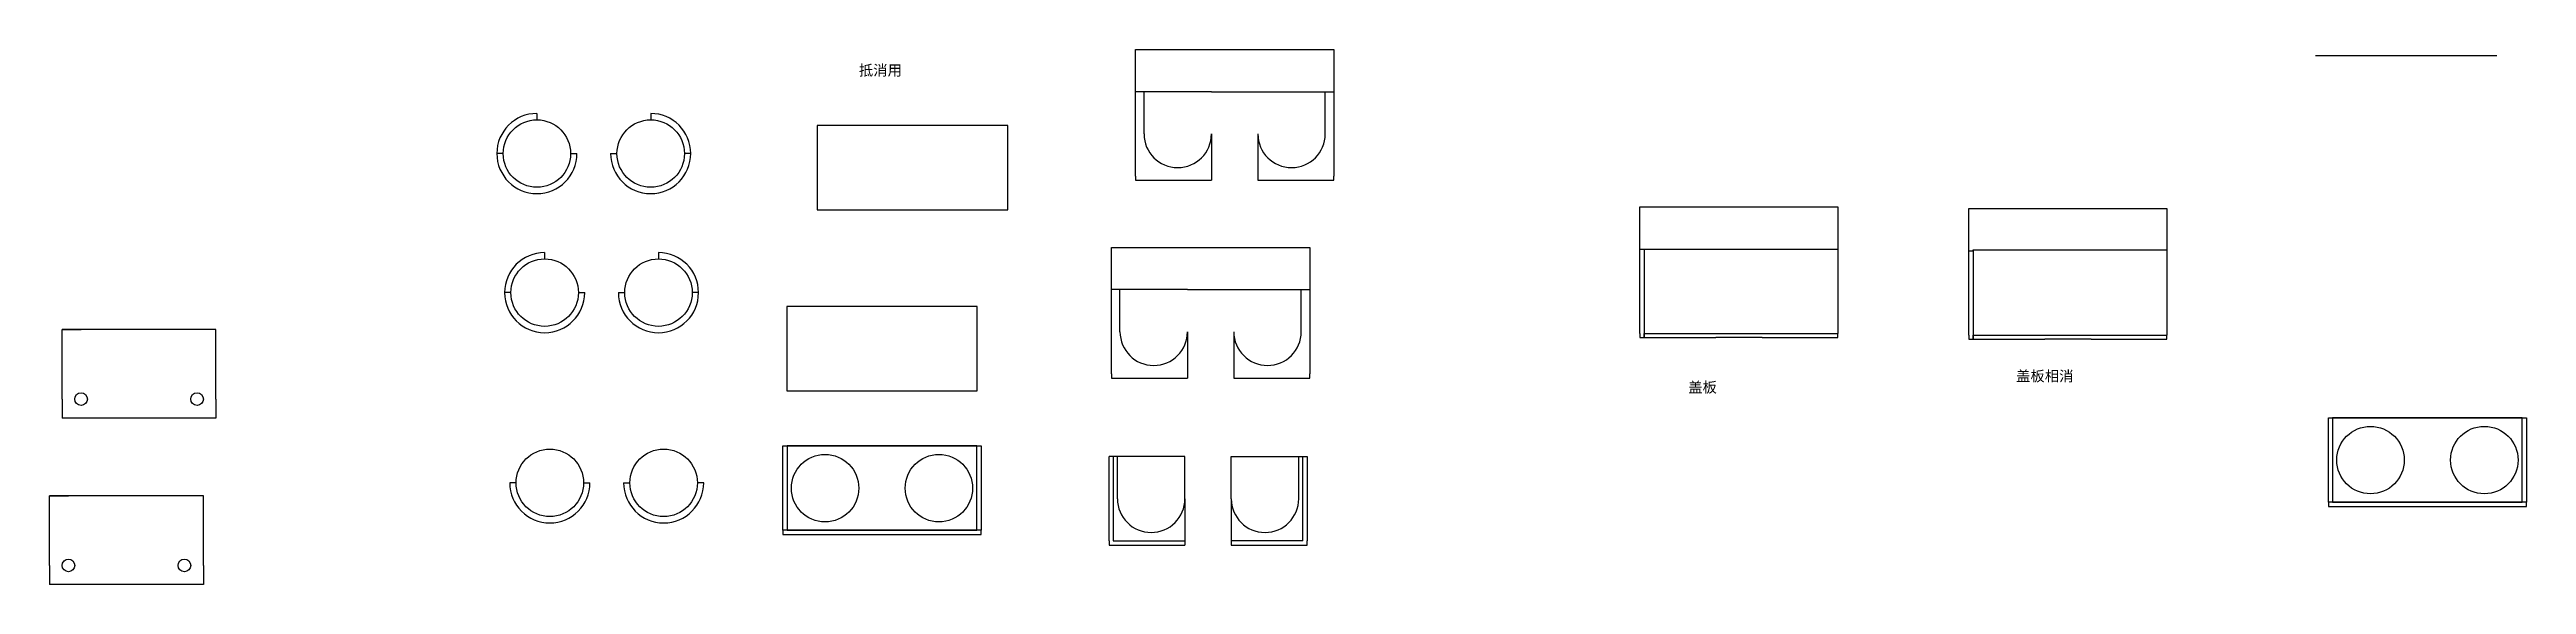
# Model space of a CAD drawing. Header units: millimetres. Extents: x 0 to 2711, y 0 to 315.
# Drawn here: x 0 to 588, y 0 to 127 of the extents above; entities that cross this region are included whole.
import ezdxf

# ---------------------------------------------------------------- set-up
doc = ezdxf.new("R2010")
doc.units = ezdxf.units.MM
doc.styles.get("Standard").update_dxf_attribs({"font": 'arial.ttf'})

msp = doc.modelspace()

# ---------------------------------------------------------------- texts
at = {"char_height": 2.5, "attachment_point": 1}
for s, width, insert in [('{\\fSimSun|b0|i0|c134|p2;抵消用}', 19.7621, (192.41, 123.57)), ('{\\fSimSun|b0|i0|c134|p2;盖板}', 27.0175, (389.15, 48.4)), ('{\\fSimSun|b0|i0|c134|p2;盖板相消}', 32.4418, (466.91, 51.06))]:
    msp.add_mtext_dynamic_manual_height_columns(s, width=width, gutter_width=12.5, heights=[0], dxfattribs=dict(at, insert=insert))

# ---------------------------------------------------------------- linework, layer by layer
for p, q in [((258.06, 117.23), (258.06, 127.23)), ((258.06, 127.23), (305.06, 127.23)), ((305.06, 127.23), (305.06, 117.23)), ((537.97, 125.83), (580.97, 125.83)), ((116.04, 112.07), (116.04, 110.57)), ((143.04, 112.07), (143.04, 110.57)), ((258.06, 107.23), (258.06, 117.23)), ((276.06, 117.23), (258.06, 117.23)), ((260.06, 107.23), (260.06, 117.23)), ((276.06, 117.23), (287.06, 117.23)), ((287.06, 117.23), (305.06, 117.23)), ((303.06, 107.23), (303.06, 117.23)), ((305.06, 117.23), (305.06, 97.23)), ((258.06, 97.23), (258.06, 107.23)), ((276.06, 107.23), (276.06, 96.23)), ((287.06, 107.23), (287.06, 96.23)), ((108.04, 102.57), (106.54, 102.57)), ((124.04, 102.57), (125.54, 102.57)), ((133.54, 102.57), (135.04, 102.57)), ((152.54, 102.57), (151.04, 102.57)), ((258.06, 97.23), (258.06, 96.23)), ((258.06, 96.23), (276.06, 96.23)), ((287.06, 96.23), (305.06, 96.23)), ((305.06, 96.23), (305.06, 97.23)), ((377.67, 79.93), (377.67, 89.93)), ((377.67, 89.93), (424.67, 89.93)), ((424.67, 89.93), (424.67, 79.93)), ((455.72, 79.53), (455.72, 89.53)), ((455.72, 89.53), (502.72, 89.53)), ((502.72, 89.53), (502.72, 79.53)), ((117.88, 79.1), (117.88, 77.6)), ((144.88, 79.1), (144.88, 77.6)), ((252.36, 70.32), (252.36, 80.32)), ((252.36, 80.32), (299.36, 80.32)), ((299.36, 80.32), (299.36, 70.32)), ((377.67, 69.93), (377.67, 79.93)), ((377.67, 79.93), (424.67, 79.93)), ((377.67, 79.93), (378.67, 79.93)), ((378.67, 79.93), (378.67, 58.93)), ((424.67, 79.93), (424.67, 59.93)), ((455.72, 69.53), (455.72, 79.53)), ((455.72, 79.53), (456.72, 79.53)), ((456.72, 79.53), (456.72, 79.73)), ((456.72, 79.73), (502.72, 79.73)), ((456.72, 79.53), (456.72, 58.53)), ((502.72, 79.53), (502.72, 59.53)), ((109.88, 69.6), (108.38, 69.6)), ((125.88, 69.6), (127.38, 69.6)), ((135.38, 69.6), (136.88, 69.6)), ((154.38, 69.6), (152.88, 69.6)), ((252.36, 60.32), (252.36, 70.32)), ((270.36, 70.32), (252.36, 70.32)), ((254.36, 60.32), (254.36, 70.32)), ((270.36, 70.32), (281.36, 70.32)), ((281.36, 70.32), (299.36, 70.32)), ((297.36, 60.32), (297.36, 70.32)), ((299.36, 70.32), (299.36, 50.32)), ((377.67, 59.93), (377.67, 69.93)), ((455.72, 59.53), (455.72, 69.53)), ((3.42, 44.34), (3.42, 60.84)), ((3.42, 60.84), (7.92, 60.84)), ((39.92, 60.84), (3.42, 60.84)), ((39.92, 44.34), (39.92, 60.84)), ((252.36, 50.32), (252.36, 60.32)), ((270.36, 60.32), (270.36, 49.32)), ((281.36, 60.32), (281.36, 49.32)), ((377.67, 59.93), (377.67, 58.93)), ((377.67, 58.93), (395.67, 58.93)), ((378.67, 58.93), (378.67, 59.93)), ((378.67, 59.93), (424.67, 59.93)), ((406.67, 58.93), (395.67, 58.93)), ((406.67, 58.93), (424.67, 58.93)), ((424.67, 58.93), (424.67, 59.93)), ((455.72, 59.53), (455.72, 58.53)), ((456.72, 58.53), (456.72, 59.53)), ((456.72, 59.53), (502.72, 59.53)), ((502.72, 58.53), (502.72, 59.53)), ((455.72, 58.53), (473.72, 58.53)), ((484.72, 58.53), (473.72, 58.53)), ((484.72, 58.53), (502.72, 58.53)), ((252.36, 50.32), (252.36, 49.32)), ((252.36, 49.32), (270.36, 49.32)), ((281.36, 49.32), (299.36, 49.32)), ((299.36, 49.32), (299.36, 50.32)), ((3.42, 44.34), (3.42, 39.84)), ((39.92, 44.34), (39.92, 39.84)), ((39.92, 39.84), (3.42, 39.84)), ((541, 29.89), (541, 39.89)), ((541, 39.89), (588, 39.89)), ((587, 39.89), (542, 39.89)), ((542, 39.89), (542, 29.89)), ((587, 29.89), (587, 39.89)), ((588, 39.89), (588, 19.89)), ((174.4, 23.23), (174.4, 33.23)), ((174.4, 33.23), (221.4, 33.23)), ((220.4, 33.23), (175.4, 33.23)), ((175.4, 33.23), (175.4, 23.23)), ((220.4, 23.23), (220.4, 33.23)), ((221.4, 33.23), (221.4, 13.23)), ((251.76, 20.73), (251.76, 30.73)), ((269.76, 30.73), (251.76, 30.73)), ((252.76, 30.73), (252.76, 20.73)), ((253.76, 20.73), (253.76, 30.73)), ((269.76, 20.73), (269.76, 30.73)), ((280.76, 20.73), (280.76, 30.73)), ((280.76, 30.73), (298.76, 30.73)), ((296.76, 20.73), (296.76, 30.73)), ((297.76, 20.73), (297.76, 30.73)), ((298.76, 30.73), (298.76, 10.73)), ((541, 19.89), (541, 29.89)), ((542, 29.89), (542, 19.89)), ((587, 19.89), (587, 29.89)), ((111.11, 24.49), (109.61, 24.49)), ((127.11, 24.49), (128.61, 24.49)), ((136.61, 24.49), (138.11, 24.49)), ((155.61, 24.49), (154.11, 24.49)), ((0.43, 4.9), (0.43, 21.4)), ((0.43, 21.4), (4.93, 21.4)), ((36.93, 21.4), (0.43, 21.4)), ((36.93, 4.9), (36.93, 21.4)), ((174.4, 13.23), (174.4, 23.23)), ((175.4, 23.23), (175.4, 13.23)), ((220.4, 13.23), (220.4, 23.23)), ((251.76, 10.73), (251.76, 20.73)), ((252.76, 20.73), (252.76, 10.73)), ((269.76, 20.73), (269.76, 9.73)), ((280.76, 20.73), (280.76, 9.73)), ((297.76, 10.73), (297.76, 20.73)), ((588, 19.89), (541, 19.89)), ((541, 19.89), (541, 18.89)), ((541, 18.89), (588, 18.89)), ((542, 19.89), (582, 19.89)), ((582, 19.89), (587, 19.89)), ((588, 18.89), (588, 19.89)), ((221.4, 13.23), (174.4, 13.23)), ((174.4, 13.23), (174.4, 12.23)), ((174.4, 12.23), (221.4, 12.23)), ((175.4, 13.23), (215.4, 13.23)), ((215.4, 13.23), (220.4, 13.23)), ((221.4, 12.23), (221.4, 13.23)), ((251.76, 10.73), (251.76, 9.73)), ((251.76, 9.73), (269.76, 9.73)), ((252.76, 10.73), (269.76, 10.73)), ((297.76, 10.73), (280.76, 10.73)), ((280.76, 9.73), (298.76, 9.73)), ((298.76, 9.73), (298.76, 10.73)), ((0.43, 4.9), (0.43, 0.4)), ((36.93, 0.4), (0.43, 0.4)), ((36.93, 4.9), (36.93, 0.4))]:
    msp.add_line(p, q)
for points in [[(182.55, 89.26), (227.75, 89.26), (227.75, 109.26), (182.55, 109.26)], [(175.3, 46.27), (220.5, 46.27), (220.5, 66.27), (175.3, 66.27)]]:
    msp.add_lwpolyline(points, close=True)
for centre, radius in [((116.04, 102.57), 8), ((143.04, 102.57), 8), ((117.88, 69.6), 8), ((144.88, 69.6), 8), ((7.92, 44.34), 1.5), ((35.42, 44.34), 1.5), ((551, 29.89), 8), ((578, 29.89), 8), ((119.11, 24.49), 8), ((146.11, 24.49), 8), ((184.4, 23.23), 8), ((211.4, 23.23), 8), ((4.93, 4.9), 1.5), ((32.43, 4.9), 1.5)]:
    msp.add_circle(centre, radius)
for centre, radius, start, end in [((116.04, 102.57), 9.5, 90, 180), ((143.04, 102.57), 9.5, 0, 90), ((268.06, 107.23), 8, 180, 0), ((295.06, 107.23), 8, 180, 0), ((116.04, 102.57), 9.5, 180, 0), ((143.04, 102.57), 9.5, 180, 0), ((117.88, 69.6), 9.5, 90, 180), ((144.88, 69.6), 9.5, 0, 90), ((117.88, 69.6), 9.5, 180, 0), ((144.88, 69.6), 9.5, 180, 0), ((262.36, 60.32), 8, 180, 0), ((289.36, 60.32), 8, 180, 0), ((119.11, 24.49), 9.5, 180, 0), ((146.11, 24.49), 9.5, 180, 0), ((261.76, 20.73), 8, 180, 0), ((288.76, 20.73), 8, 180, 0)]:
    msp.add_arc(centre, radius, start, end)

msp.set_redraw_order([(e.dxf.handle, doc.entitydb.next_handle()) for e in msp.query("TEXT MTEXT ATTDEF DIMENSION ARC_DIMENSION")])  # texts and dimensions are drawn at this point

doc.saveas('drawing.dxf')
